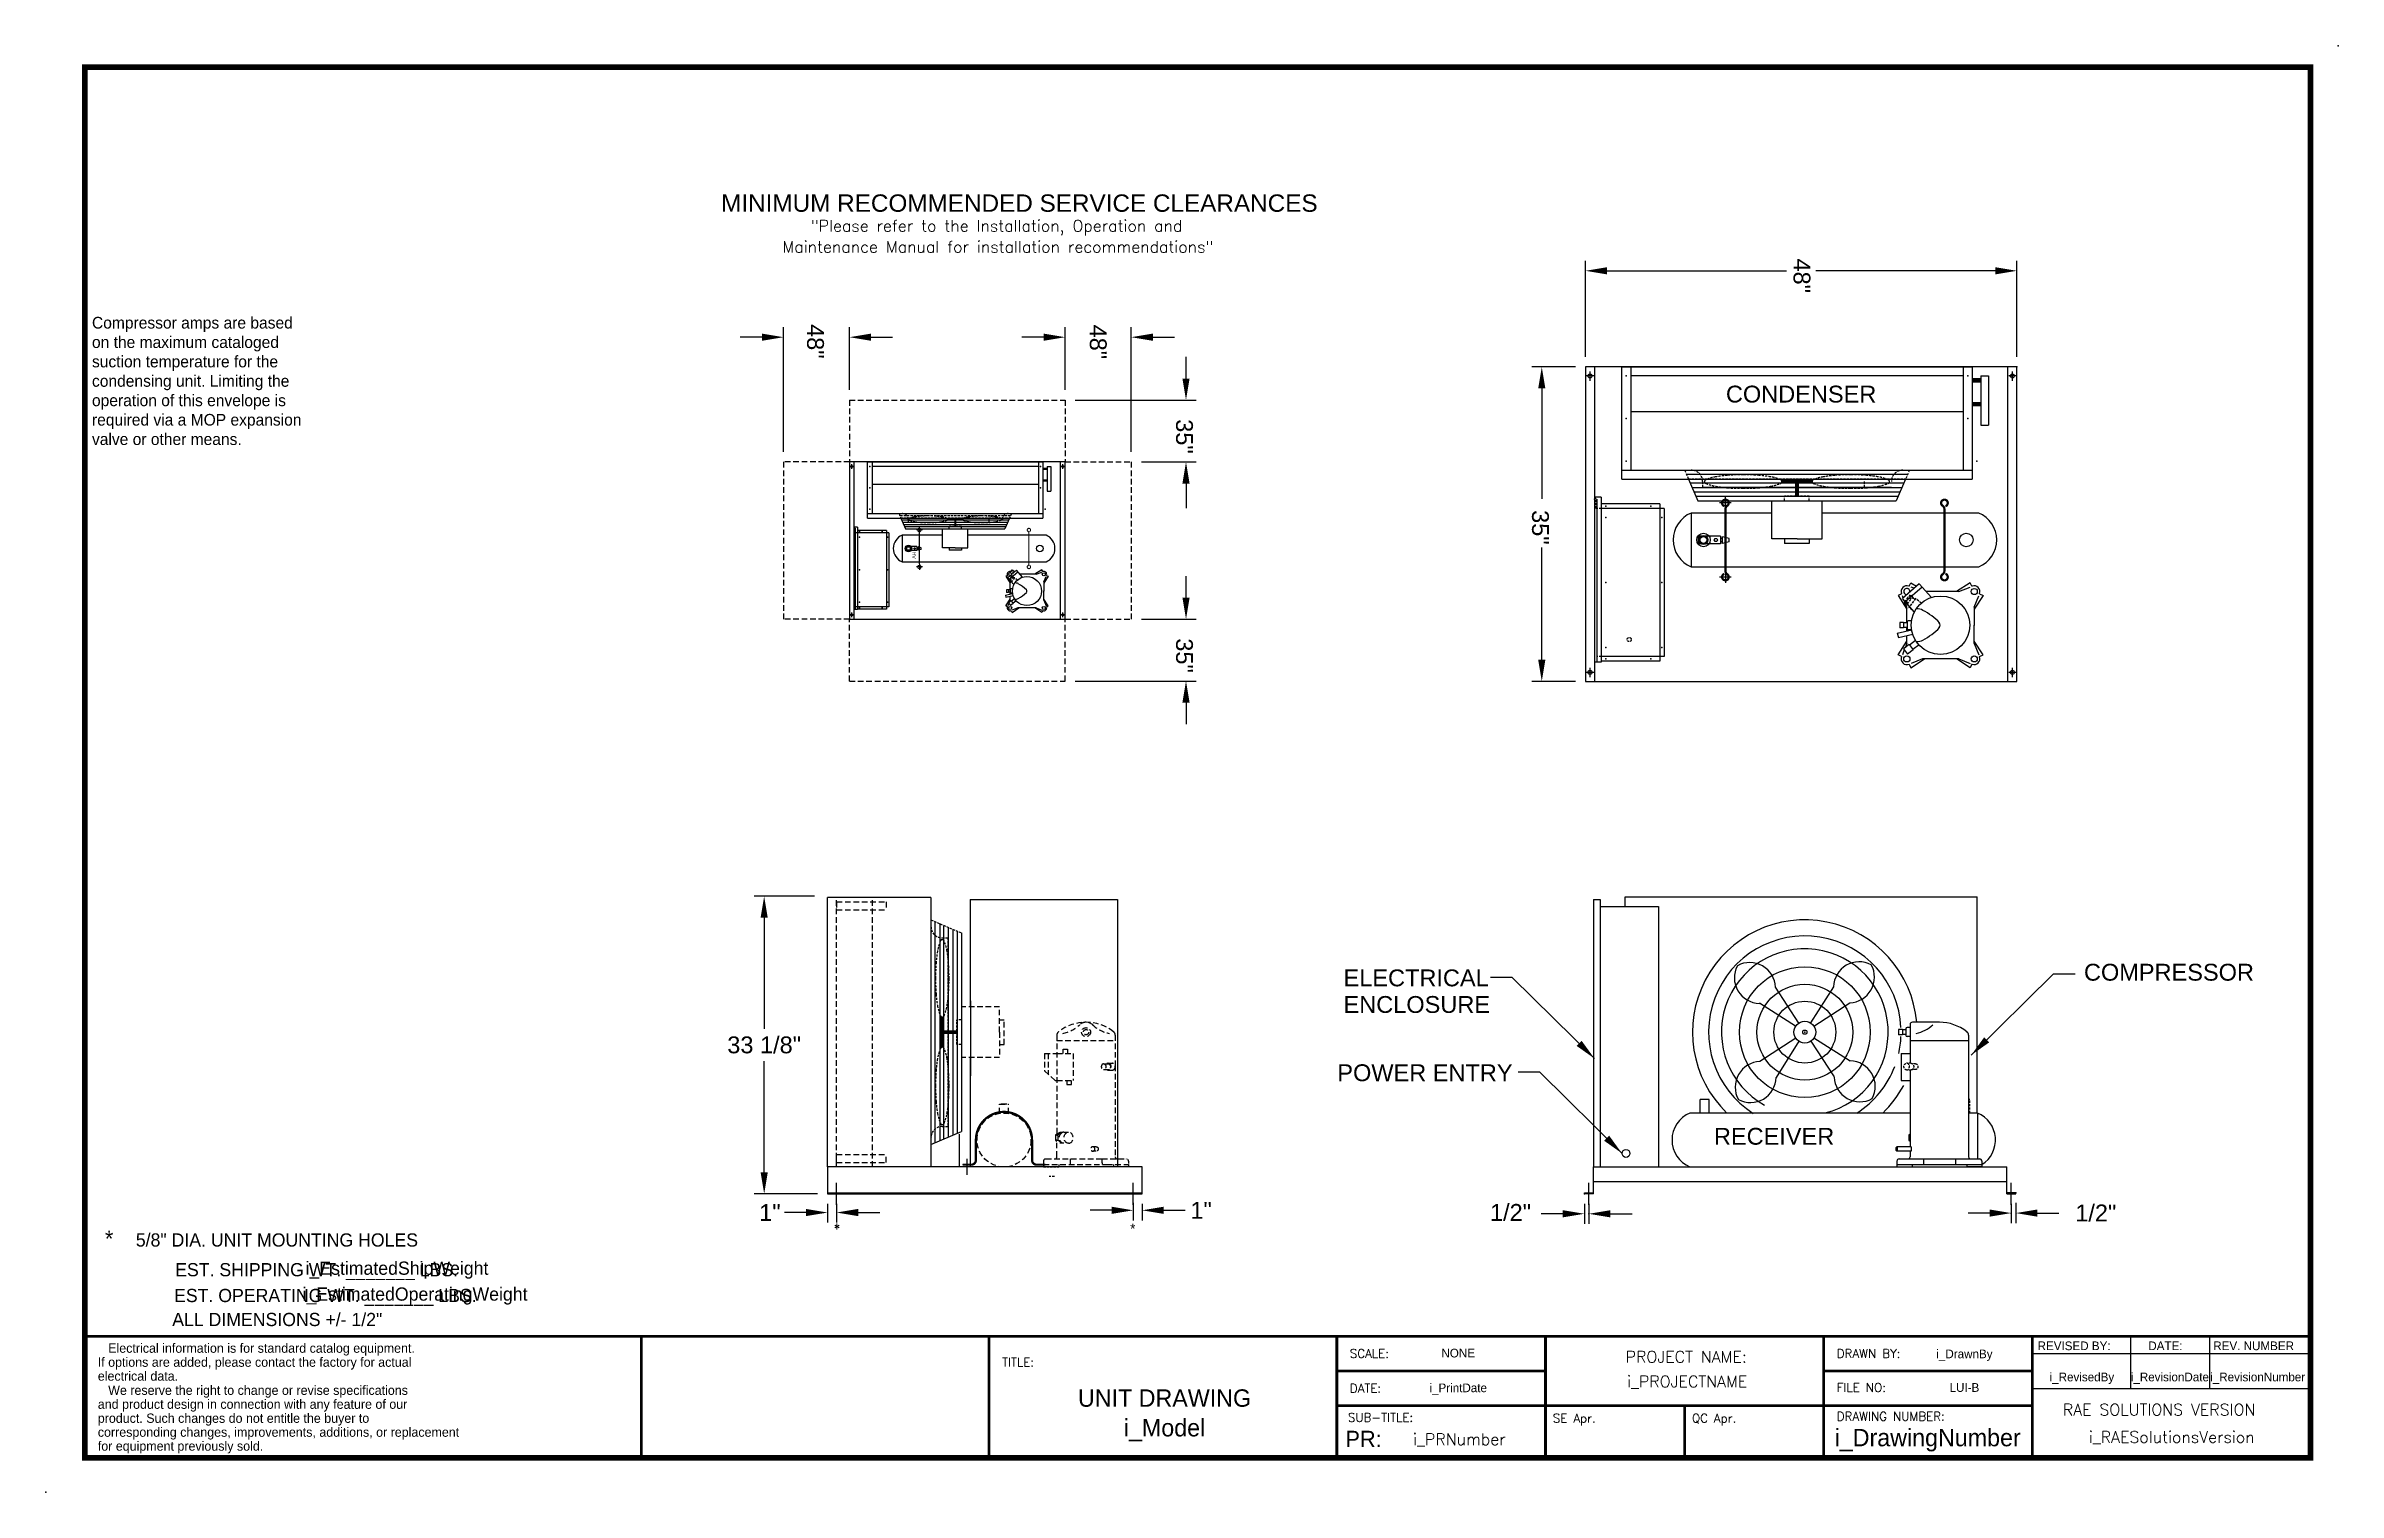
# Model space of a CAD drawing. Extents: x -24 to 231, y -6 to 155.
import ezdxf
from ezdxf.enums import TextEntityAlignment as Align

# ---------------------------------------------------------------- set-up
doc = ezdxf.new("R2010")
doc.units = 0
doc.header["$MEASUREMENT"] = 0
doc.linetypes.add('HIDDEN', pattern=[0.375, 0.25, -0.125])
doc.layers.get('0').update_dxf_attribs({"linetype": 'CONTINUOUS'})
doc.styles.add('dimentions', font='ARIAL.TTF')
doc.styles.add('SIMPLEX', font='SIMPLEX')
doc.dimstyles.get("Standard").update_dxf_attribs({"dimtxt": 0.18, "dimasz": 0.18, "dimexe": 0.18, "dimexo": 0.0625, "dimgap": 0.09, "dimtad": 0, "dimtih": 1, "dimtoh": 1, "dimdec": 4, "dimzin": 0, "dimdsep": 46, "dimtxsty": 'STANDARD', "dimcen": 0.09, "dimadec": 0, "dimazin": 0, "dimtfac": 1, "dimtdec": 4, "dimtofl": 0, "dimtmove": 0, "dimatfit": 3, "dimfxl": 1, "dimtolj": 1, "dimtzin": 0, "dimarcsym": 0})

msp = doc.modelspace()

# ---------------------------------------------------------------- texts
at = {"color": 0, "lineweight": 30}
for s, height, style, p in [('MINIMUM RECOMMENDED SERVICE CLEARANCES', 1.935, 'dimentions', (51.21, 136.31)), ('CONDENSER', 1.875, 'dimentions', (163.02, 115.08)), ('TITLE:', 0.968, 'SIMPLEX', (82.47, 7.76)), ('SCALE:', 0.968, 'SIMPLEX', (121.17, 8.73)), ('DRAWN BY:', 0.968, 'SIMPLEX', (175.35, 8.73)), ('DATE:', 0.968, 'SIMPLEX', (121.17, 4.86)), ('FILE NO:', 0.968, 'SIMPLEX', (175.35, 4.95)), ('SUB-TITLE:', 0.968, 'SIMPLEX', (120.96, 1.62)), ('DRAWING NUMBER:', 0.9675, 'SIMPLEX', (175.35, 1.74)), ('RAE SOLUTIONS VERSION', 1.2848, 'SIMPLEX', (200.51, 2.33)), ('SE Apr.', 0.968, 'SIMPLEX', (143.76, 1.53)), ('QC Apr.', 0.968, 'SIMPLEX', (159.24, 1.53))]:
    msp.add_text(s, height=height, dxfattribs=dict(at, style=style)).set_placement(p)
for s, height, style, p in [('"Please refer to the Installation, Operation and', 1.2848, 'SIMPLEX', (81.86, 134.1)), ('Maintenance Manual for installation recommendations"', 1.2848, 'SIMPLEX', (82.01, 131.77)), ('RECEIVER', 1.875, 'dimentions', (168.38, 32.46)), ('*', 1.13, 'SIMPLEX', (64.1, 22.55)), ('PROJECT NAME:', 1.2848, 'SIMPLEX', (158.61, 8.21)), ('i_PROJECTNAME', 1.2848, 'SIMPLEX', (158.71, 5.46)), ('i_PRNumber', 1.285, 'SIMPLEX', (133.36, -0.97)), ('i_RAESolutionsVersion', 1.2848, 'SIMPLEX', (212.63, -0.73))]:
    msp.add_text(s, height=height, dxfattribs=dict(at, style=style)).set_placement(p, align=Align.CENTER)
msp.add_text('HV', height=0.4, rotation=270, dxfattribs=at).set_placement((72.48, 98.46))
at = {"color": 0, "lineweight": 30, "style": 'dimentions'}
for s, p in [('ELECTRICAL', (120.47, 51.03)), ('COMPRESSOR', (202.86, 51.66)), ('ENCLOSURE', (120.47, 48.07)), ('POWER ENTRY', (119.78, 40.47))]:
    msp.add_text(s, height=1.875, dxfattribs=at).set_placement(p, align=Align.MIDDLE_LEFT)
at = {"color": 0, "lineweight": 30}
for s, height, p in [('*', 1.12, (97.02, 22.55)), ('*', 1.81, (-16.89, 21.09)), ('EST. SHIPPING WT. _______ LBS.', 1.4706, (6.2, 17.81)), ('i_EstimatedShipWeight', 1.4723, (15.14, 17.98)), ('EST. OPERATING WT. _______ LBS.', 1.4706, (7.17, 14.94)), ('i_EstimatedOperatingWeight', 1.4706, (17.15, 15.1)), ('ALL DIMENSIONS +/- 1/2"', 1.4706, (1.82, 12.27)), ('NONE', 0.968, (133.23, 8.78)), ('i_DrawnBy', 0.968, (189.56, 8.69)), ('UNIT DRAWING', 1.935, (100.55, 3.29)), ('i_PrintDate', 0.9675, (133.23, 4.91)), ('LUI-B', 0.968, (189.56, 4.95)), ('i_RevisedBy', 0.9675, (202.63, 6.12)), ('i_RevisionDate', 0.9675, (212.42, 6.12)), ('i_RevisionNumber', 0.9675, (222.19, 6.12)), ('i_Model', 1.935, (100.55, -0.01)), ('i_DrawingNumber', 1.935, (185.47, -1.11))]:
    msp.add_text(s, height=height, dxfattribs=at).set_placement(p, align=Align.CENTER)
for s, height, p in [('5/8" DIA. UNIT MOUNTING HOLES', 1.4706, (-13.92, 21.12)), ('REVISED BY:', 0.9675, (197.7, 9.59)), ('DATE:', 0.968, (210.02, 9.59)), ('REV. NUMBER', 0.9675, (217.25, 9.59))]:
    msp.add_text(s, height=height, dxfattribs=at).set_placement(p)
at = {"color": 0, "lineweight": 25}
for s, p in [('   Electrical information is for standard catalog equipment.', (-18.15, 9.3)), ('If options are added, please contact the factory for actual', (-18.15, 7.74)), ('electrical data.', (-18.15, 6.19)), ('   We reserve the right to change or revise specifications', (-18.15, 4.61)), ('and product design in connection with any feature of our', (-18.15, 3.06)), ('product. Such changes do not entitle the buyer to', (-18.15, 1.5)), ('corresponding changes, improvements, additions, or replacement ', (-18.15, -0.05)), ('for equipment previously sold.', (-18.15, -1.6))]:
    msp.add_text(s, height=1.0364, dxfattribs=at).set_placement(p)
at = {"color": 0, "lineweight": 30}
msp.add_text('PR:', height=1.814, dxfattribs=at).set_placement((124.72, -1.2), align=Align.RIGHT)
at = {"color": 0, "lineweight": 30, "char_height": 1.875, "attachment_point": 1, "rotation": 270, "style": 'dimentions'}
for s, insert in [('48"', (172.42, 131.11)), ('48"', (62.65, 123.81)), ('48"', (94.11, 123.75)), ('35"', (103.71, 113.22)), ('35"', (143.32, 103.1)), ('35"', (103.71, 88.83))]:
    msp.add_mtext(s, dxfattribs=dict(at, insert=insert))
at = {"color": 0, "insert": (-19.28, 124.61), "char_height": 1.296, "attachment_point": 1}
msp.add_mtext_dynamic_manual_height_columns(' Compressor amps are based \\P on the maximum cataloged \\P suction temperature for the \\P condensing unit. Limiting the \\P operation of this envelope is \\P required via a MOP expansion \\P valve or other means.', width=36.3288, gutter_width=144.43, heights=[29.63], dxfattribs=at)
at = {"color": 0, "lineweight": 30, "char_height": 1.875, "attachment_point": 5, "style": 'dimentions'}
for s, insert in [('33 1/8"', (56, 43.56)), ('1"', (56.64, 24.91)), ('1"', (104.62, 25.16)), ('1/2"', (139.05, 24.91)), ('1/2"', (204.18, 24.85))]:
    msp.add_mtext(s, dxfattribs=dict(at, insert=insert))

# ---------------------------------------------------------------- linework, layer by layer
at = {"color": 0, "lineweight": 30}
for p, q in [((147.4, 120.17), (147.4, 130.86)), ((195.4, 120.17), (195.4, 130.86)), ((149.8, 129.74), (169.76, 129.74)), ((193, 129.74), (173.04, 129.74)), ((58.14, 109.59), (58.14, 123.48)), ((65.49, 116.48), (65.49, 123.48)), ((65.49, 116.48), (65.49, 123.48)), ((89.49, 116.48), (89.49, 123.48)), ((89.49, 116.48), (89.49, 123.48)), ((96.85, 109.59), (96.85, 123.48)), ((55.74, 122.35), (53.34, 122.35)), ((67.89, 122.35), (70.29, 122.35)), ((87.09, 122.35), (84.69, 122.35)), ((99.25, 122.35), (101.65, 122.35)), ((102.94, 117.75), (102.94, 120.15)), ((146.27, 119.04), (141.41, 119.04)), ((147.4, 119.04), (147.4, 84.04)), ((195.4, 119.04), (147.4, 119.04)), ((148.4, 118.04), (147.49, 118.04)), ((147.9, 117.51), (147.9, 118.53)), ((148.4, 119.04), (148.4, 84.04)), ((151.43, 106.54), (151.43, 119.04)), ((151.43, 119.04), (190.43, 119.04)), ((152.43, 119.04), (152.43, 107.54)), ((189.43, 118.04), (152.43, 118.04)), ((189.43, 119.04), (189.43, 107.54)), ((190.43, 119.04), (190.43, 106.54)), ((191.37, 118.04), (191.37, 112.54)), ((191.37, 118.04), (192.24, 118.04)), ((192.24, 118.04), (192.24, 112.54)), ((194.4, 84.04), (194.4, 119.04)), ((195.4, 118.04), (194.49, 118.04)), ((194.9, 117.51), (194.9, 118.53)), ((195.4, 84.04), (195.4, 119.04)), ((90.62, 115.35), (104.07, 115.35)), ((142.53, 116.64), (142.53, 104.35)), ((189.43, 114.04), (152.43, 114.04)), ((191.37, 112.54), (192.24, 112.54)), ((89.49, 108.46), (65.49, 108.46)), ((65.49, 108.46), (65.49, 90.96)), ((65.99, 107.96), (65.54, 107.96)), ((65.74, 107.7), (65.74, 108.21)), ((65.99, 108.46), (65.99, 90.96)), ((67.51, 108.46), (87.01, 108.46)), ((67.51, 102.21), (67.51, 108.46)), ((68.01, 108.46), (68.01, 102.71)), ((86.51, 107.96), (68.01, 107.96)), ((86.51, 108.46), (86.51, 102.71)), ((87.01, 108.46), (87.01, 102.21)), ((87.48, 107.96), (87.48, 105.21)), ((87.48, 107.96), (87.91, 107.96)), ((87.91, 107.96), (87.91, 105.21)), ((88.99, 90.96), (88.99, 108.46)), ((89.49, 107.96), (89.04, 107.96)), ((89.24, 107.7), (89.24, 108.21)), ((89.49, 90.96), (89.49, 108.46)), ((97.98, 108.46), (104.07, 108.46)), ((97.98, 108.46), (104.07, 108.46)), ((151.43, 107.54), (190.43, 107.54)), ((86.51, 105.96), (68.01, 105.96)), ((87.48, 105.21), (87.91, 105.21)), ((102.94, 106.06), (102.94, 103.66)), ((102.94, 106.06), (102.94, 103.31)), ((151.43, 106.54), (190.43, 106.54)), ((183.22, 107.06), (158.64, 107.06)), ((158.86, 106.54), (159.88, 104.15)), ((182.81, 106.09), (159.05, 106.09)), ((182.6, 105.6), (159.26, 105.6)), ((159.47, 105.12), (182.39, 105.12)), ((159.67, 104.64), (182.19, 104.64)), ((160.43, 105.65), (181.43, 105.65)), ((183, 106.54), (181.98, 104.15)), ((67.51, 102.71), (87.01, 102.71)), ((67.51, 102.21), (87.01, 102.21)), ((71.22, 102.21), (71.73, 101.02)), ((83.29, 102.21), (82.78, 101.02)), ((148.4, 104.54), (148.4, 86.16)), ((149.15, 104.54), (148.4, 104.54)), ((148.65, 104.29), (148.65, 86.29)), ((149.15, 104.54), (149.15, 86.16)), ((155.65, 103.79), (149.15, 103.79)), ((156.15, 103.29), (149.15, 103.29)), ((155.65, 103.79), (155.65, 86.29)), ((156.15, 103.29), (156.15, 86.79)), ((168.12, 102.78), (159.15, 102.78)), ((159.15, 102.78), (159.15, 96.78)), ((159.88, 104.15), (181.98, 104.15)), ((163.61, 103.9), (162.31, 103.9)), ((162.96, 103.25), (162.96, 104.55)), ((168.12, 99.9), (168.12, 104.15)), ((173.74, 99.9), (173.74, 104.15)), ((191.15, 102.78), (173.74, 102.78)), ((65.99, 101.21), (65.99, 92.02)), ((66.37, 101.21), (65.99, 101.21)), ((66.12, 101.09), (66.12, 92.09)), ((66.37, 101.21), (66.37, 92.02)), ((69.62, 100.84), (66.37, 100.84)), ((69.87, 100.59), (66.37, 100.59)), ((69.62, 100.84), (69.62, 92.09)), ((69.87, 100.59), (69.87, 92.34)), ((83.2, 101.99), (71.32, 101.99)), ((75.85, 100.33), (71.37, 100.33)), ((71.37, 100.33), (71.37, 97.33)), ((83.09, 101.74), (71.42, 101.74)), ((71.53, 101.5), (82.99, 101.5)), ((71.63, 101.26), (82.89, 101.26)), ((71.73, 101.02), (82.78, 101.02)), ((73.6, 100.89), (72.95, 100.89)), ((73.27, 100.57), (73.27, 101.22)), ((75.85, 98.89), (75.85, 101.02)), ((78.66, 98.89), (78.66, 101.02)), ((87.37, 100.33), (78.66, 100.33)), ((162.4, 100.22), (159.92, 100.22)), ((159.92, 100.22), (159.92, 99.33)), ((162.4, 100.22), (162.4, 99.33)), ((162.65, 99.95), (162.4, 99.95)), ((162.65, 99.57), (162.4, 99.57)), ((163.37, 99.95), (162.65, 100.13)), ((162.65, 99.39), (162.65, 100.13)), ((163.37, 99.57), (162.65, 99.39)), ((163.37, 99.57), (163.37, 99.95)), ((170.93, 99.9), (168.12, 99.9)), ((169.55, 99.9), (169.55, 99.4)), ((170.93, 99.9), (173.74, 99.9)), ((172.3, 99.9), (172.3, 99.4)), ((71.37, 97.33), (87.37, 97.33)), ((72.99, 99.05), (71.75, 99.05)), ((71.75, 99.05), (71.75, 98.61)), ((72.99, 98.61), (71.75, 98.61)), ((72.99, 99.05), (72.99, 98.61)), ((73.12, 98.92), (72.99, 98.92)), ((73.12, 98.73), (72.99, 98.73)), ((73.12, 98.64), (73.12, 99.01)), ((73.48, 98.92), (73.12, 99.01)), ((73.48, 98.73), (73.12, 98.64)), ((73.27, 97.09), (73.27, 96.44)), ((73.48, 98.73), (73.48, 98.92)), ((77.26, 98.89), (75.85, 98.89)), ((76.57, 98.89), (76.57, 98.64)), ((77.95, 98.64), (76.57, 98.64)), ((77.26, 98.89), (78.66, 98.89)), ((77.95, 98.89), (77.95, 98.64)), ((142.53, 86.44), (142.53, 98.95)), ((162.4, 99.33), (159.92, 99.33)), ((172.3, 99.4), (169.55, 99.4)), ((73.6, 96.77), (72.95, 96.77)), ((83.08, 95.83), (82.88, 95.74)), ((82.88, 95.74), (83.36, 94.98)), ((83.08, 95.83), (83.07, 95.85)), ((84.06, 96.4), (83.12, 95.58)), ((83.16, 95.61), (83.12, 95.73)), ((83.79, 94.81), (83.12, 95.58)), ((83.33, 95.2), (83.19, 95.32)), ((83.36, 95.1), (83.22, 95.46)), ((84.23, 96.21), (83.28, 95.39)), ((83.36, 94.21), (83.36, 95.1)), ((83.5, 96.25), (83.48, 96.26)), ((83.5, 96.25), (83.59, 96.45)), ((83.59, 96.45), (83.9, 96.26)), ((83.78, 96.15), (83.6, 96.21)), ((84.73, 95.63), (84.06, 96.4)), ((86.25, 95.97), (84.44, 95.97)), ((86.9, 96.45), (86.13, 95.97)), ((86.25, 95.97), (86.88, 96.21)), ((86.99, 96.25), (86.9, 96.45)), ((86.99, 96.25), (87, 96.26)), ((87.61, 95.74), (87.12, 94.98)), ((87.12, 95.1), (87.37, 95.73)), ((87.12, 95.1), (87.12, 94.08)), ((87.41, 95.83), (87.42, 95.85)), ((87.41, 95.83), (87.61, 95.74)), ((102.94, 93.36), (102.94, 95.76)), ((102.94, 93.36), (102.94, 95.73)), ((159.15, 96.78), (191.15, 96.78)), ((163.61, 95.65), (162.31, 95.65)), ((162.96, 96.3), (162.96, 95)), ((184.54, 94.91), (182.65, 93.27)), ((184.87, 94.53), (182.98, 92.89)), ((183.41, 94.62), (183.38, 94.64)), ((183.41, 94.62), (183.59, 95.02)), ((183.59, 95.02), (184.22, 94.63)), ((183.97, 94.41), (183.62, 94.54)), ((185.88, 93.37), (184.54, 94.91)), ((190.21, 95.02), (188.68, 94.05)), ((188.92, 94.05), (190.18, 94.54)), ((190.39, 94.62), (190.21, 95.02)), ((190.39, 94.62), (190.42, 94.64)), ((66.37, 92.02), (65.99, 92.02)), ((69.87, 92.34), (66.37, 92.34)), ((69.62, 92.09), (66.37, 92.09)), ((82.84, 93.65), (83.64, 93.83)), ((82.84, 93.65), (82.9, 93.4)), ((82.88, 92.43), (83.36, 93.2)), ((83.08, 92.34), (82.88, 92.43)), ((82.9, 93.4), (83.69, 93.59)), ((83.19, 94.23), (82.98, 94.23)), ((82.98, 94.23), (82.98, 93.94)), ((83.19, 93.94), (82.98, 93.94)), ((83.22, 92.72), (83.12, 92.45)), ((83.5, 93.01), (83.18, 92.77)), ((83.18, 92.77), (83.41, 92.47)), ((83.19, 94.23), (83.19, 93.94)), ((83.38, 94.21), (83.19, 94.21)), ((83.38, 93.96), (83.19, 93.96)), ((83.36, 93.08), (83.27, 92.83)), ((83.36, 93.77), (83.36, 93.96)), ((83.36, 93.08), (83.36, 93.51)), ((83.38, 94.27), (83.38, 93.9)), ((83.72, 92.71), (83.41, 92.47)), ((83.64, 94.34), (83.44, 94.34)), ((83.64, 93.84), (83.44, 93.84)), ((83.5, 93.01), (83.72, 92.71)), ((83.5, 91.92), (83.59, 91.72)), ((83.86, 93.24), (83.52, 92.98)), ((83.59, 91.72), (84.35, 92.21)), ((84.23, 92.21), (83.6, 91.96)), ((84.05, 92.99), (83.71, 92.73)), ((86.25, 92.21), (84.23, 92.21)), ((86.9, 91.72), (86.13, 92.21)), ((86.25, 92.21), (86.88, 91.96)), ((86.99, 91.92), (86.9, 91.72)), ((86.99, 91.92), (87, 91.91)), ((87.12, 93.08), (87.12, 94.1)), ((87.61, 92.43), (87.12, 93.2)), ((87.12, 93.08), (87.37, 92.45)), ((87.41, 92.34), (87.61, 92.43)), ((87.41, 92.34), (87.42, 92.33)), ((182.57, 93.78), (182.17, 93.6)), ((182.17, 93.6), (183.14, 92.07)), ((182.57, 93.78), (182.55, 93.81)), ((182.74, 93.34), (182.65, 93.57)), ((183.99, 91.73), (182.65, 93.27)), ((183.08, 92.53), (182.79, 92.76)), ((183.14, 92.31), (182.85, 93.04)), ((183.14, 90.54), (183.14, 92.31)), ((188.92, 94.05), (185.29, 94.05)), ((190.66, 92.31), (190.65, 90.27)), ((191.63, 93.6), (190.66, 92.07)), ((190.66, 92.31), (191.15, 93.57)), ((191.23, 93.78), (191.25, 93.81)), ((191.23, 93.78), (191.63, 93.6)), ((65.49, 90.96), (89.49, 90.96)), ((65.99, 91.46), (65.54, 91.46)), ((65.74, 91.2), (65.74, 91.71)), ((89.49, 91.46), (89.04, 91.46)), ((89.49, 91.46), (89.04, 91.46)), ((89.24, 91.2), (89.24, 91.71)), ((97.98, 90.96), (104.07, 90.96)), ((97.98, 90.96), (104.07, 90.96)), ((182.09, 89.41), (183.69, 89.79)), ((182.09, 89.41), (182.21, 88.92)), ((182.21, 88.92), (183.8, 89.3)), ((182.37, 90.58), (182.37, 90)), ((182.79, 90.58), (182.37, 90.58)), ((182.79, 90), (182.37, 90)), ((182.79, 90.58), (182.79, 90)), ((183.18, 90.54), (182.79, 90.54)), ((183.18, 90.04), (182.79, 90.04)), ((183.14, 89.66), (183.14, 90.04)), ((183.18, 90.66), (183.18, 89.91)), ((183.69, 90.79), (183.3, 90.79)), ((183.69, 89.79), (183.3, 89.79)), ((190.66, 88.27), (190.65, 90.31)), ((156.15, 86.79), (149.15, 86.79)), ((182.17, 86.98), (183.14, 88.51)), ((182.57, 86.8), (182.17, 86.98)), ((182.86, 87.55), (182.65, 87.01)), ((183.41, 88.13), (182.78, 87.65)), ((182.78, 87.65), (183.23, 87.05)), ((183.14, 88.27), (182.95, 87.78)), ((183.14, 88.27), (183.14, 89.14)), ((183.86, 87.53), (183.23, 87.05)), ((183.41, 88.13), (183.86, 87.53)), ((184.13, 88.6), (183.45, 88.08)), ((184.51, 88.09), (183.83, 87.58)), ((191.63, 86.98), (190.66, 88.51)), ((190.66, 88.27), (191.15, 87.01)), ((191.23, 86.8), (191.63, 86.98)), ((191.23, 86.8), (191.25, 86.77)), ((148.4, 85.04), (147.49, 85.04)), ((147.9, 84.51), (147.9, 85.53)), ((149.15, 86.16), (148.4, 86.16)), ((155.65, 86.29), (149.15, 86.29)), ((183.41, 85.96), (183.59, 85.56)), ((183.59, 85.56), (185.12, 86.53)), ((184.88, 86.53), (183.62, 86.04)), ((188.92, 86.53), (184.88, 86.53)), ((190.21, 85.56), (188.68, 86.53)), ((188.92, 86.53), (190.18, 86.04)), ((190.39, 85.96), (190.21, 85.56)), ((190.39, 85.96), (190.42, 85.94)), ((195.4, 85.04), (194.49, 85.04)), ((195.4, 85.04), (194.49, 85.04)), ((194.9, 84.51), (194.9, 85.53)), ((90.62, 84.07), (104.07, 84.07)), ((102.94, 81.67), (102.94, 79.27)), ((146.27, 84.04), (141.41, 84.04)), ((147.4, 84.04), (195.4, 84.04)), ((61.6, 60.12), (54.88, 60.12)), ((74.56, 59.99), (63.06, 59.99)), ((63.06, 29.99), (63.06, 59.99)), ((74.56, 59.99), (74.56, 29.99)), ((78.94, 59.74), (78.94, 47.81)), ((78.94, 59.74), (95.31, 59.74)), ((95.31, 59.74), (95.31, 29.99)), ((148.27, 59.74), (148.27, 29.99)), ((148.27, 59.74), (149.02, 59.74)), ((149.02, 59.74), (149.02, 29.99)), ((149.02, 58.99), (155.52, 58.99)), ((151.82, 60.04), (190.98, 60.04)), ((151.82, 58.97), (151.82, 60.04)), ((155.52, 58.99), (155.52, 29.99)), ((190.98, 35.99), (190.98, 60.04)), ((56, 57.72), (56, 45.36)), ((75.04, 32.7), (75.04, 57.29)), ((75.53, 57.08), (75.53, 32.91)), ((76.01, 33.12), (76.01, 56.87)), ((76.5, 33.32), (76.5, 56.66)), ((76.98, 56.46), (76.98, 33.53)), ((77.46, 56.25), (77.46, 33.74)), ((77.95, 56.04), (77.95, 33.94)), ((148.27, 56.1), (148.27, 53.1)), ((171.14, 46), (168.52, 49.99)), ((172.45, 46.01), (175.01, 50.04)), ((78.96, 48.46), (78.96, 40.13)), ((170.78, 45.64), (166.76, 48.2)), ((172.81, 45.66), (176.8, 48.27)), ((186.77, 46.09), (183.77, 46.09)), ((95.32, 45.43), (95.32, 38.3)), ((170.79, 44.33), (166.8, 41.71)), ((171.15, 43.97), (168.6, 39.95)), ((172.46, 43.98), (175.08, 40)), ((172.82, 44.34), (176.85, 41.79)), ((182.24, 45.29), (182.24, 44.7)), ((182.66, 45.29), (182.24, 45.29)), ((182.66, 44.7), (182.24, 44.7)), ((182.66, 45.29), (182.66, 44.7)), ((183.05, 45.24), (182.66, 45.24)), ((183.05, 44.74), (182.66, 44.74)), ((183.05, 45.37), (183.05, 44.62)), ((183.52, 45.49), (183.18, 45.49)), ((183.52, 44.49), (183.18, 44.49)), ((183.52, 45.84), (183.52, 41.52)), ((183.52, 44.06), (190.02, 44.06)), ((190.02, 44.65), (190.02, 31.12)), ((56, 29.39), (56, 41.75)), ((78.94, 42.18), (78.94, 29.99)), ((182.53, 42.62), (182.53, 39.62)), ((182.53, 42.62), (183.52, 42.62)), ((182.53, 39.62), (183.52, 39.62)), ((183.52, 40.77), (183.52, 32.24)), ((174.77, 35.99), (159.02, 35.99)), ((160.15, 35.99), (160.15, 37.49)), ((161.15, 37.49), (160.15, 37.49)), ((161.15, 35.99), (161.15, 37.49)), ((183.52, 35.99), (174.77, 35.99)), ((190.15, 37.49), (190.02, 37.49)), ((191.02, 35.99), (190.15, 35.99)), ((191.02, 35.99), (191.02, 30.87)), ((74.56, 32.49), (77.95, 33.94)), ((77.69, 33.62), (77.69, 29.99)), ((183.38, 33.53), (183.38, 32.96)), ((78.56, 30.89), (78.56, 29.11)), ((183.62, 32.24), (182.02, 32.24)), ((183.62, 31.75), (182.02, 31.75)), ((182.04, 30.62), (182.04, 30.24)), ((183.52, 31.75), (183.52, 31.12)), ((184.99, 30.87), (184.99, 30.24)), ((188.55, 30.87), (188.55, 30.24)), ((191.51, 30.62), (191.51, 30.24)), ((63.06, 29.99), (63.06, 26.99)), ((64.06, 25.76), (64.06, 28.22)), ((64.06, 25.76), (64.06, 28.22)), ((97.06, 25.76), (97.06, 28.22)), ((97.06, 25.76), (97.06, 28.22)), ((98.06, 26.99), (98.06, 29.99)), ((147.77, 25.76), (147.77, 28.22)), ((148.27, 29.99), (194.27, 29.99)), ((148.27, 26.99), (148.27, 29.99)), ((148.27, 28.37), (194.27, 28.37)), ((159.02, 29.99), (194.27, 29.99)), ((182.04, 30.24), (191.51, 30.24)), ((182.04, 30.24), (182.04, 29.99)), ((182.04, 29.99), (183.73, 29.99)), ((183.73, 30.24), (183.73, 29.99)), ((189.81, 30.24), (189.81, 29.99)), ((191.51, 29.99), (189.81, 29.99)), ((191.51, 30.24), (191.51, 29.99)), ((194.27, 26.99), (194.27, 29.99)), ((194.77, 25.76), (194.77, 28.22)), ((61.93, 26.99), (54.88, 26.99)), ((63.06, 27.12), (98.06, 27.12)), ((63.06, 26.99), (98.06, 26.99)), ((63.06, 25.87), (63.06, 23.79)), ((64.06, 25.87), (64.06, 23.79)), ((97.06, 25.99), (97.06, 24.03)), ((98.06, 25.87), (98.06, 24.03)), ((147.27, 26.99), (147.27, 27.12)), ((147.27, 27.12), (148.27, 27.12)), ((148.27, 26.99), (147.27, 26.99)), ((147.27, 25.87), (147.27, 23.64)), ((147.77, 25.87), (147.77, 23.64)), ((195.27, 27.12), (194.27, 27.12)), ((194.27, 26.99), (195.27, 26.99)), ((194.77, 25.87), (194.77, 23.73)), ((195.27, 26.99), (195.27, 27.12)), ((195.27, 25.99), (195.27, 23.73)), ((60.66, 24.91), (58.26, 24.91)), ((66.46, 24.91), (68.86, 24.91)), ((94.66, 25.16), (92.26, 25.16)), ((100.46, 25.16), (102.86, 25.16)), ((144.87, 24.77), (142.47, 24.77)), ((150.17, 24.77), (152.57, 24.77)), ((192.37, 24.85), (189.97, 24.85)), ((197.67, 24.85), (200.07, 24.85)), ((42.32, -2.4), (42.32, 11.14)), ((81.02, -2.4), (81.02, 11.14)), ((119.72, 11.14), (197.12, 11.14)), ((119.72, -2.4), (119.72, 11.14)), ((142.94, 11.14), (142.94, -2.4)), ((173.9, 11.14), (173.9, 3.41)), ((197.12, 11.14), (197.12, -2.4)), ((197.12, 11.14), (228.08, 11.14)), ((197.12, 11.14), (197.12, 9.21)), ((208.04, 11.14), (208.04, 5.34)), ((216.84, 11.14), (216.84, 5.34)), ((197.12, 9.21), (228.08, 9.21)), ((142.94, 7.28), (119.72, 7.28)), ((173.9, 7.28), (197.12, 7.28)), ((173.9, 3.41), (173.9, 7.28)), ((197.12, 5.34), (228.08, 5.34)), ((197.12, 3.41), (119.72, 3.41)), ((158.42, 3.41), (158.42, -2.4)), ((173.9, 3.41), (173.9, -2.4))]:
    msp.add_line(p, q, dxfattribs=at)
at = {"color": 0, "linetype": 'HIDDEN', "lineweight": 30, "ltscale": 2.5}
for p, q in [((65.49, 115.35), (89.49, 115.35)), ((65.49, 115.35), (65.49, 108.46)), ((89.49, 115.35), (89.49, 108.46)), ((65.49, 108.46), (58.14, 108.46)), ((58.14, 108.46), (58.14, 90.96)), ((89.49, 108.46), (96.85, 108.46)), ((96.85, 108.46), (96.85, 90.96)), ((65.49, 90.96), (58.14, 90.96)), ((65.49, 84.07), (65.49, 90.96)), ((89.49, 90.96), (96.85, 90.96)), ((89.49, 84.07), (89.49, 90.96)), ((65.49, 84.07), (89.49, 84.07)), ((64.06, 29.99), (64.06, 59.99)), ((64.06, 59.49), (69.56, 59.49)), ((64.06, 59.49), (64.06, 58.62)), ((68.06, 29.99), (68.06, 59.99)), ((69.56, 59.49), (69.56, 58.62)), ((64.06, 58.62), (69.56, 58.62)), ((82.2, 47.81), (77.95, 47.81)), ((82.2, 44.99), (82.2, 47.81)), ((82.2, 46.37), (82.7, 46.37)), ((82.7, 43.62), (82.7, 46.37)), ((82.2, 44.99), (82.2, 42.18)), ((82.2, 43.62), (82.7, 43.62)), ((88.57, 44.65), (88.57, 33.62)), ((88.57, 44.06), (95.07, 44.06)), ((95.07, 44.65), (95.07, 41.29)), ((82.2, 42.18), (77.95, 42.18)), ((87.2, 42.62), (87.2, 40.67)), ((87.2, 42.62), (88.57, 42.62)), ((87.59, 42.62), (87.59, 40.32)), ((88.57, 42.62), (90.37, 42.62)), ((89.26, 43.08), (89.76, 43.08)), ((89.26, 42.62), (89.26, 43.08)), ((89.76, 43.08), (89.76, 42.62)), ((90.37, 42.62), (90.37, 39.62)), ((93.77, 41.47), (94.28, 41.47)), ((93.77, 40.83), (94.28, 40.83)), ((94.28, 41.52), (94.76, 41.52)), ((95.07, 41.29), (95.07, 31.12)), ((87.2, 40.67), (88.37, 39.62)), ((88.37, 39.62), (88.57, 39.62)), ((88.57, 39.62), (90.37, 39.62)), ((89.69, 39.62), (89.69, 39.15)), ((89.69, 39.15), (90.2, 39.15)), ((90.2, 39.15), (90.2, 39.62)), ((94.28, 40.77), (94.76, 40.77)), ((82.19, 35.95), (82.19, 36.99)), ((82.19, 36.99), (83.19, 36.99)), ((83.01, 36.99), (82.36, 36.99)), ((83.19, 35.95), (83.19, 36.99)), ((88.57, 33.62), (88.42, 33.53)), ((88.57, 33.53), (88.42, 33.53)), ((88.42, 33.53), (88.42, 32.96)), ((88.42, 33.53), (88.42, 32.96)), ((88.89, 33.83), (88.57, 33.62)), ((88.57, 33.53), (88.66, 33.53)), ((89.12, 33.83), (88.66, 33.53)), ((88.66, 33.53), (88.66, 32.96)), ((89.12, 33.83), (88.89, 33.83)), ((89.12, 33.83), (89.15, 33.81)), ((89.36, 33.87), (89.87, 33.87)), ((64.06, 31.37), (69.56, 31.37)), ((64.06, 30.49), (64.06, 31.37)), ((69.56, 30.49), (69.56, 31.37)), ((87.08, 30.62), (87.08, 30.24)), ((87.33, 30.87), (93.57, 30.87)), ((88.42, 32.96), (88.57, 32.87)), ((88.57, 32.96), (88.42, 32.96)), ((88.57, 32.96), (88.66, 32.96)), ((88.57, 31.12), (88.57, 32.87)), ((89.12, 32.65), (88.66, 32.96)), ((89.12, 32.65), (88.89, 32.65)), ((89.12, 32.65), (89.15, 32.68)), ((90.04, 30.87), (90.04, 30.24)), ((92.94, 32.24), (92.57, 32.24)), ((92.94, 31.75), (92.57, 31.75)), ((93.57, 30.87), (96.3, 30.87)), ((93.6, 30.46), (93.6, 30.87)), ((64.06, 30.49), (69.56, 30.49)), ((87.08, 30.24), (94.13, 30.24)), ((94.13, 30.24), (96.55, 30.24))]:
    msp.add_line(p, q, dxfattribs=at)
at = {"color": 0, "linetype": 'HIDDEN', "lineweight": 30}
for p, q in [((158.43, 107.54), (158.83, 106.61)), ((183.43, 107.54), (183.03, 106.6)), ((158.84, 106.57), (183.01, 106.57)), ((160.43, 106.28), (160.43, 105.65)), ((172.3, 104.65), (169.55, 104.65)), ((169.55, 104.15), (169.55, 104.65)), ((172.3, 104.15), (172.3, 104.65)), ((178.4, 106.28), (178.4, 105.65)), ((71.01, 102.71), (71.21, 102.25)), ((83.4, 102.47), (71.11, 102.47)), ((71.21, 102.23), (83.3, 102.23)), ((72.01, 102.08), (72.01, 101.77)), ((80.99, 102.08), (80.99, 101.77)), ((83.51, 102.71), (83.31, 102.24)), ((148.4, 104.29), (148.4, 103.29)), ((148.4, 103.29), (148.46, 103.29)), ((148.46, 103.29), (148.46, 104.18)), ((148.59, 103.29), (148.59, 104.18)), ((148.65, 103.29), (148.59, 103.29)), ((148.65, 104.29), (148.65, 103.29)), ((149.15, 103.29), (148.65, 103.29)), ((65.99, 101.09), (65.99, 100.59)), ((65.99, 100.59), (66.02, 100.59)), ((66.02, 100.59), (66.02, 101.03)), ((66.09, 100.59), (66.09, 101.03)), ((66.12, 100.59), (66.09, 100.59)), ((66.12, 101.09), (66.12, 100.59)), ((66.37, 100.59), (66.12, 100.59)), ((72.01, 101.77), (82.51, 101.77)), ((77.95, 101.27), (76.57, 101.27)), ((76.57, 101.02), (76.57, 101.27)), ((77.95, 101.02), (77.95, 101.27)), ((83.55, 95.78), (83.19, 95.32)), ((83.44, 95.33), (83.29, 95.45)), ((83.7, 95.67), (83.33, 95.2)), ((83.51, 95.12), (83.36, 95.24)), ((83.6, 95.54), (83.45, 95.65)), ((83.86, 95.57), (83.47, 95.07)), ((83.79, 94.82), (83.47, 95.07)), ((83.7, 95.67), (83.55, 95.78)), ((83.82, 95.52), (83.67, 95.63)), ((84.18, 95.31), (83.86, 95.57)), ((66.37, 92.34), (66.12, 92.34)), ((183.51, 93.68), (182.79, 92.76)), ((183.28, 92.78), (182.99, 93.01)), ((183.81, 93.45), (183.08, 92.53)), ((183.43, 92.36), (183.14, 92.6)), ((183.61, 93.19), (183.31, 93.43)), ((184.13, 93.25), (183.36, 92.27)), ((184, 91.76), (183.36, 92.27)), ((183.81, 93.45), (183.51, 93.68)), ((184.05, 93.15), (183.75, 93.38)), ((184.77, 92.75), (184.13, 93.25)), ((149.15, 86.79), (148.65, 86.79)), ((74.56, 57.49), (77.95, 56.04)), ((75.82, 55.49), (76.45, 55.49)), ((76.45, 55.49), (76.45, 34.49)), ((77.45, 43.62), (77.45, 46.37)), ((77.95, 46.37), (77.45, 46.37)), ((77.95, 43.62), (77.45, 43.62)), ((183.61, 41.52), (183.13, 41.52)), ((184.13, 41.47), (183.77, 41.47)), ((184.13, 40.83), (183.77, 40.83)), ((183.61, 40.77), (183.13, 40.77)), ((190.15, 35.99), (190.02, 35.99)), ((190.15, 35.99), (190.15, 37.49)), ((75.82, 34.49), (76.45, 34.49)), ((183.52, 33.62), (183.38, 33.53)), ((78.56, 30.89), (78.56, 29.11)), ((96.55, 30.62), (96.55, 30.24)), ((183.38, 32.96), (183.52, 32.87)), ((87.08, 30.24), (87.08, 29.99)), ((87.08, 29.99), (88.78, 29.99)), ((88.29, 28.92), (87.73, 28.92)), ((88.78, 30.24), (88.78, 29.99)), ((93.6, 30.46), (93.6, 30.24)), ((94.86, 30.24), (94.86, 29.99)), ((96.55, 29.99), (94.86, 29.99)), ((96.55, 30.24), (96.55, 29.99))]:
    msp.add_line(p, q, dxfattribs=at)
at = {"color": 0, "linetype": 'Continuous', "lineweight": 30, "ltscale": 2.5}
msp.add_line((98.06, 29.99), (63.06, 29.99), dxfattribs=at)
at = {"color": 0, "const_width": 0.619}
msp.add_lwpolyline([(-19.6, -2.4), (228.08, -2.4), (228.08, 152.4), (-19.6, 152.4), (-19.6, -2.4)], dxfattribs=at)
at = {"color": 0, "lineweight": 30}
for points, const_width in [([(191.37, 117.54), (190.43, 117.54)], 0.5), ([(191.37, 114.9), (190.43, 114.9)], 0.5), ([(87.48, 107.71), (87.01, 107.71)], 0.25), ([(87.48, 106.39), (87.01, 106.39)], 0.25), ([(162.96, 103.18), (162.96, 96.38)], 0.25), ([(187.34, 103.18), (187.34, 96.38)], 0.25), ([(73.27, 100.53), (73.27, 97.13)], 0.125), ([(85.46, 100.53), (85.46, 97.13)], 0.125), ([(42.68, 11.14), (-19.6, 11.14)], 0.31), ([(228.08, 11.14), (42.32, 11.14), (42.32, -2.4)], 0.31), ([(81.02, 11.14), (81.02, -2.4)], 0.31), ([(119.72, 11.14), (119.72, -2.4)], 0.31), ([(142.94, 11.14), (142.94, -2.4)], 0.31), ([(173.9, 11.14), (173.9, -2.4)], 0.31), ([(197.12, -2.4), (197.12, 11.14), (228.08, 11.14)], 0.31), ([(142.94, 7.28), (119.72, 7.28)], 0.31), ([(197.12, 7.28), (173.9, 7.28), (173.9, -2.4)], 0.31), ([(197.12, 3.41), (119.72, 3.41)], 0.31), ([(158.42, 3.41), (158.42, -2.4)], 0.31)]:
    msp.add_lwpolyline(points, dxfattribs=dict(at, const_width=const_width))
at = {"color": 0, "linetype": 'HIDDEN', "lineweight": 30}
for points in [[(160.64, 106.28, 0.301925), (160.77, 106.08, 0.056443), (161.9, 105.75, 0.025102), (163.17, 105.59, 0.018), (164.94, 105.53, 0.018), (166.72, 105.59, 0.025102), (167.99, 105.75, 0.056443), (169.12, 106.08, 0.301925), (169.25, 106.28, 0.301925), (169.12, 106.48, 0.056443), (167.99, 106.81, 0.025102), (166.72, 106.97, 0.018), (164.94, 107.03, 0.018), (163.17, 106.97, 0.025102), (161.9, 106.81, 0.056443), (160.77, 106.48, 0.301925)], [(181.22, 106.28, -0.301925), (181.09, 106.08, -0.056443), (179.96, 105.75, -0.025102), (178.69, 105.59, -0.018), (176.91, 105.53, -0.018), (175.14, 105.59, -0.025102), (173.87, 105.75, -0.056443), (172.74, 106.08, -0.301925), (172.61, 106.28, -0.301925), (172.74, 106.48, -0.056443), (173.87, 106.81, -0.025102), (175.14, 106.97, -0.018), (176.91, 107.03, -0.018), (178.69, 106.97, -0.025102), (179.96, 106.81, -0.056443), (181.09, 106.48, -0.301925)], [(72.11, 102.08, 0.301925), (72.18, 101.98, 0.056443), (72.74, 101.82, 0.025102), (73.38, 101.74, 0.018), (74.27, 101.71, 0.018), (75.15, 101.74, 0.025102), (75.79, 101.82, 0.056443), (76.35, 101.98, 0.301925), (76.42, 102.08, 0.301925), (76.35, 102.18, 0.056443), (75.79, 102.35, 0.025102), (75.15, 102.42, 0.018), (74.27, 102.46, 0.018), (73.38, 102.42, 0.025102), (72.74, 102.35, 0.056443), (72.18, 102.18, 0.301925)], [(82.4, 102.08, -0.301925), (82.34, 101.98, -0.056443), (81.77, 101.82, -0.025102), (81.14, 101.74, -0.018), (80.25, 101.71, -0.018), (79.36, 101.74, -0.025102), (78.73, 101.82, -0.056443), (78.16, 101.98, -0.301925), (78.1, 102.08, -0.301925), (78.16, 102.18, -0.056443), (78.73, 102.35, -0.025102), (79.36, 102.42, -0.018), (80.25, 102.46, -0.018), (81.14, 102.42, -0.025102), (81.77, 102.35, -0.056443), (82.34, 102.18, -0.301925)], [(75.82, 55.28, -0.301925), (76.02, 55.15, -0.056443), (76.35, 54.02, -0.025102), (76.51, 52.76, -0.018), (76.57, 50.98, -0.018), (76.51, 49.2, -0.025102), (76.35, 47.93, -0.056443), (76.02, 46.81, -0.301925), (75.82, 46.67, -0.301925), (75.62, 46.81, -0.056443), (75.29, 47.93, -0.025102), (75.13, 49.2, -0.018), (75.07, 50.98, -0.018), (75.13, 52.76, -0.025102), (75.29, 54.02, -0.056443), (75.62, 55.15, -0.301925)], [(75.82, 34.7, 0.301925), (76.02, 34.84, 0.056443), (76.35, 35.96, 0.025102), (76.51, 37.23, 0.018), (76.57, 39.01, 0.018), (76.51, 40.79, 0.025102), (76.35, 42.05, 0.056443), (76.02, 43.18, 0.301925), (75.82, 43.31, 0.301925), (75.62, 43.18, 0.056443), (75.29, 42.05, 0.025102), (75.13, 40.79, 0.018), (75.07, 39.01, 0.018), (75.13, 37.23, 0.025102), (75.29, 35.96, 0.056443), (75.62, 34.84, 0.301925)]]:
    msp.add_lwpolyline(points, format="xyb", close=True, dxfattribs=at)
for points, const_width in [([(169.25, 106.28), (172.61, 106.28)], 0.42), ([(170.93, 105.83), (170.93, 104.65), (170.93, 106.28)], 0.42), ([(76.42, 102.08), (78.1, 102.08)], 0.21), ([(77.26, 101.86), (77.26, 101.27), (77.26, 102.08)], 0.21), ([(75.82, 46.67), (75.82, 43.31)], 0.42), ([(76.27, 44.99), (77.45, 44.99), (75.82, 44.99)], 0.42), ([(86.31, 30.24), (87.19, 30.24)], 0.25)]:
    msp.add_lwpolyline(points, dxfattribs=dict(at, const_width=const_width))
at = {"color": 0, "lineweight": 30}
for points, const_width in [([(163.12, 103.56, 5.493468), (162.86, 103.54, 21.751986)], 0.25), ([(163.27, 103.68, 0.276979), (162.96, 103.12, 0.276979)], 0.25), ([(187.18, 103.56, -5.493468), (187.44, 103.54, -21.751986)], 0.25), ([(187.03, 103.68, -0.276979), (187.34, 103.12, -0.276979)], 0.25), ([(73.35, 100.72, 5.493468), (73.22, 100.71, 21.751986)], 0.125), ([(73.43, 100.78, 0.276979), (73.27, 100.5, 0.276979)], 0.125), ([(85.38, 100.72, -5.493468), (85.51, 100.71, -21.751986)], 0.125), ([(85.31, 100.78, -0.276979), (85.46, 100.5, -0.276979)], 0.125), ([(73.35, 96.94, -5.493468), (73.22, 96.95, -21.751986)], 0.125), ([(73.43, 96.88, -0.276979), (73.27, 97.16, -0.276979)], 0.125), ([(85.38, 96.94, 5.493468), (85.51, 96.95, 21.751986)], 0.125), ([(85.31, 96.88, 0.276979), (85.46, 97.16, 0.276979)], 0.125), ([(163.12, 95.99, -5.493468), (162.86, 96.01, -21.751986)], 0.25), ([(163.27, 95.87, -0.276979), (162.96, 96.44, -0.276979)], 0.25), ([(187.18, 95.99, 5.493468), (187.44, 96.01, 21.751986)], 0.25), ([(187.03, 95.87, 0.276979), (187.34, 96.44, 0.276979)], 0.25)]:
    msp.add_lwpolyline(points, format="xyb", dxfattribs=dict(at, const_width=const_width))
for points in [[(161.73, 99.78), (161.82, 99.93), (162, 99.93), (162.09, 99.78), (162, 99.62), (161.82, 99.62)], [(72.66, 98.83), (72.7, 98.91), (72.79, 98.91), (72.84, 98.83), (72.79, 98.75), (72.7, 98.75)]]:
    msp.add_lwpolyline(points, close=True, dxfattribs=at)
at = {"color": 0, "linetype": 'HIDDEN', "lineweight": 30, "ltscale": 2.5, "const_width": 0.25}
for points in [[(85.81, 32.99, 1), (79.56, 32.99, 1)], [(79.56, 30.74, -0.414214), (79.06, 30.24, -0.414214)], [(85.81, 30.74, 0.414214), (86.31, 30.24, 0.414214)]]:
    msp.add_lwpolyline(points, format="xyb", dxfattribs=at)
for points in [[(79.56, 32.99), (79.56, 30.74)], [(85.81, 32.99), (85.81, 30.74)], [(79.06, 30.24), (78.19, 30.24)]]:
    msp.add_lwpolyline(points, dxfattribs=at)
at = {"color": 0, "lineweight": 30}
msp.add_lwpolyline([(182.29, 30.87), (191.26, 30.87)], dxfattribs=at)
at = {"color": 0, "linetype": 'HIDDEN', "lineweight": 30, "const_width": 0.124}
for points in [[(78.25, 30.24, -1), (78.12, 30.24, -1)], [(87.12, 30.24, 1), (87.25, 30.24, 1)]]:
    msp.add_lwpolyline(points, format="xyb", close=True, dxfattribs=at)
at = {"color": 0, "lineweight": 30}
for centre, radius in [((147.9, 118.04), 0.219), ((194.9, 118.04), 0.219), ((65.74, 107.96), 0.109), ((89.24, 107.96), 0.109), ((160.52, 99.78), 0.75), ((160.52, 99.78), 0.5), ((160.52, 99.78), 0.382), ((189.77, 99.78), 0.75), ((72.06, 98.83), 0.375), ((72.06, 98.83), 0.25), ((72.06, 98.83), 0.191), ((86.68, 98.83), 0.375), ((85.24, 94.09), 1.62), ((87.12, 95.96), 0.172), ((190.65, 94.04), 0.344), ((83.37, 92.21), 0.172), ((87.12, 92.21), 0.172), ((186.9, 90.29), 3.25), ((65.74, 91.46), 0.109), ((89.24, 91.46), 0.109), ((183.15, 86.54), 0.344), ((190.65, 86.54), 0.344), ((147.9, 85.04), 0.219), ((194.9, 85.04), 0.219), ((171.8, 44.99), 7.28), ((171.8, 44.99), 5.33), ((171.8, 44.99), 3.44), ((171.8, 44.99), 1.21), ((171.8, 44.99), 0.239), ((151.9, 31.49), 0.438)]:
    msp.add_circle(centre, radius, dxfattribs=at)
at = {"color": 0, "linetype": 'HIDDEN', "lineweight": 30}
for centre, radius in [((148.52, 104.29), 0.125), ((66.06, 101.09), 0.0625), ((152.26, 88.69), 0.231)]:
    msp.add_circle(centre, radius, dxfattribs=at)
at = {"color": 0, "linetype": 'HIDDEN', "lineweight": 30, "ltscale": 2.5}
for centre, radius in [((91.82, 44.99), 0.5), ((91.82, 44.99), 0.292), ((82.69, 32.99), 3)]:
    msp.add_circle(centre, radius, dxfattribs=at)
at = {"color": 0, "linetype": 'HIDDEN', "lineweight": 30}
for centre, radius, start, end in [((159.17, 106.28), 1.26, 0, 90), ((182.69, 106.28), 1.26, 90, 180), ((71.38, 102.08), 0.63, 0, 90), ((83.14, 102.08), 0.63, 90, 180), ((75.82, 56.75), 1.26, 180, 270), ((75.82, 33.23), 1.26, 90, 180), ((96.3, 30.62), 0.25, 0, 90)]:
    msp.add_arc(centre, radius, start, end, dxfattribs=at)
at = {"color": 0, "lineweight": 30}
for centre, radius, start, end in [((160.4, 99.78), 3.25, 112.6199, 247.3801), ((189.9, 99.78), 3.25, 292.6199, 67.3801), ((71.99, 98.83), 1.62, 112.6199, 247.3801), ((86.74, 98.83), 1.62, 292.6199, 67.3801), ((83.37, 95.96), 0.32, 68.6962, 201.3038), ((83.37, 95.96), 0.172, 352.4938, 269.5062), ((83.91, 94.26), 0.744, 61.5984, 90.7332), ((82.34, 91.35), 4.05, 45.1544, 61.5984), ((87.12, 95.96), 0.32, 338.6962, 111.3038), ((183.15, 94.04), 0.641, 68.6962, 201.3038), ((183.15, 94.04), 0.344, 352.4938, 269.5062), ((190.65, 94.04), 0.641, 338.6962, 111.3038), ((83.37, 92.21), 0.32, 155.6931, 294.2992), ((83.44, 94.27), 0.0625, 90, 180), ((83.44, 93.9), 0.0625, 180, 270), ((83.91, 93.92), 0.744, 269.2668, 298.4016), ((82.34, 96.82), 4.05, 298.4016, 314.8456), ((85.05, 94.1), 0.177, 357.8344, 45.1544), ((85.05, 94.08), 0.177, 314.8456, 2.1656), ((87.12, 92.21), 0.32, 248.6962, 21.3038), ((184.23, 90.63), 1.49, 61.5984, 90.7332), ((181.09, 84.82), 8.1, 45.1544, 61.5984), ((183.3, 90.66), 0.125, 90, 180), ((183.3, 89.91), 0.125, 180, 270), ((181.09, 95.76), 8.1, 298.4016, 314.8456), ((186.51, 90.31), 0.355, 357.8344, 45.1544), ((186.51, 90.29), 0.355, 314.8456, 2.1656), ((183.15, 86.54), 0.641, 155.6931, 294.2992), ((184.23, 89.95), 1.49, 269.2668, 298.4016), ((190.65, 86.54), 0.641, 248.6962, 21.3038), ((171.8, 44.99), 12.5, 5.0294, 226.0546), ((171.8, 44.99), 10.71, 2.6759, 237.6423), ((171.8, 44.99), 9.28, 284.1741, 241.0021), ((166.82, 51.05), 2.86, 152.1445, 268.6588), ((165.67, 49.88), 2.86, 2.1853, 118.6996), ((177.86, 49.97), 2.86, 62.1445, 178.6588), ((176.69, 51.12), 2.86, 272.1853, 28.6996), ((183.77, 45.84), 0.25, 90, 180), ((186.77, 41.11), 4.98, 52.1479, 90), ((171.8, 44.99), 10.71, 347.1876, 357.3241), ((183.18, 45.37), 0.125, 90, 180), ((183.18, 44.62), 0.125, 180, 270), ((183.54, 48.42), 3.62, 280.0922, 314.1026), ((189.52, 44.65), 0.5, 0, 52.1479), ((166.91, 38.86), 2.86, 92.1853, 208.6996), ((176.78, 38.93), 2.86, 332.1445, 88.6588), ((171.8, 44.99), 10.71, 302.8228, 339.0979), ((165.74, 40.01), 2.86, 242.1445, 358.6588), ((177.93, 40.1), 2.86, 182.1853, 298.6996), ((171.8, 44.99), 12.5, 313.9454, 331.6426), ((160.27, 32.99), 3.25, 112.6199, 247.3801), ((189.77, 32.99), 3.25, 302.2397, 67.3801), ((182.29, 30.62), 0.25, 90, 180), ((183.27, 31.12), 0.25, 270, 0), ((190.27, 31.12), 0.25, 180, 270), ((191.26, 30.62), 0.25, 0, 90)]:
    msp.add_arc(centre, radius, start, end, dxfattribs=at)
at = {"color": 0, "linetype": 'HIDDEN', "lineweight": 30, "ltscale": 2.5}
for centre, radius, start, end in [((91.82, 41.11), 4.98, 52.1479, 127.8521), ((91.82, 44.99), 1.1, 43.9475, 136.0525), ((89.07, 44.65), 0.5, 127.8521, 180), ((88.59, 48.42), 3.62, 280.0922, 314.1026), ((95.05, 48.42), 3.62, 225.8974, 259.9078), ((94.57, 44.65), 0.5, 0, 52.1479), ((87.33, 30.62), 0.25, 90, 180), ((88.32, 31.12), 0.25, 270, 0), ((95.32, 31.12), 0.25, 180, 270)]:
    msp.add_arc(centre, radius, start, end, dxfattribs=at)
for centre, major_axis, ratio, start_param, end_param in [((93.77, 41.15), (0, 0.317), 0.79858, 0, 3.141593), ((94.28, 41.15), (0, 0.375), 0.817789, 0, 0.566098), ((94.28, 41.15), (0, 0.375), 0.817789, 2.575494, 3.141593), ((94.28, 41.15), (0, 0.375), 0.817789, 2.575494, 3.141593), ((94.76, 41.15), (0, 0.375), 0.817789, -3.141593, 0), ((94.76, 41.15), (0, 0.375), 0.817789, -3.141593, 0), ((89.36, 33.24), (0, 0.625), 0.807533, 0, 0.432297), ((89.87, 33.24), (0, 0.625), 0.807533, 3.141593, 6.283185)]:
    msp.add_ellipse(centre, major_axis=major_axis, ratio=ratio, start_param=start_param, end_param=end_param, dxfattribs=at)
at = {"color": 0, "linetype": 'HIDDEN', "lineweight": 30, "ltscale": 2.5, "extrusion": (0, 0, -1)}
for centre, major_axis, ratio, start_param, end_param in [((93.77, 41.15), (0, 0.317), 0.79858, 0, 3.141593), ((94.28, 41.15), (0, 0.375), 0.817789, 0, 3.141593), ((94.28, 41.15), (0, 0.317), 0.79858, 0, 3.141593), ((89.36, 33.24), (0, 0.625), 0.807533, 3.141593, 6.283185), ((89.87, 33.24), (0, 0.625), 0.807533, 3.141593, 6.283185), ((92.94, 31.99), (0.243, 0), 0.999917, -1.570796, 1.570796), ((92.94, 31.99), (0.243, 0), 0.999917, -1.570796, 1.570796)]:
    msp.add_ellipse(centre, major_axis=major_axis, ratio=ratio, start_param=start_param, end_param=end_param, dxfattribs=at)
at = {"color": 0, "linetype": 'HIDDEN', "lineweight": 30, "extrusion": (0, 0, -1)}
for centre, major_axis, ratio, start_param, end_param in [((183.13, 41.15), (0, 0.375), 0.817789, 3.141593, 6.283185), ((183.61, 41.15), (0, 0.375), 0.817789, 0, 3.141593), ((183.61, 41.15), (0, 0.375), 0.817789, 0, 0.566098), ((183.61, 41.15), (0, 0.375), 0.817789, 2.575494, 3.141593), ((184.13, 41.15), (0, 0.317), 0.79858, 0, 3.141593)]:
    msp.add_ellipse(centre, major_axis=major_axis, ratio=ratio, start_param=start_param, end_param=end_param, dxfattribs=at)
at = {"color": 0, "linetype": 'HIDDEN', "lineweight": 30}
msp.add_ellipse((183.13, 41.15), major_axis=(0, 0.375), ratio=0.817789, start_param=3.141593, end_param=6.283185, dxfattribs=at)
at = {"color": 0, "linetype": 'HIDDEN', "lineweight": 30, "ltscale": 2.5, "extrusion": (0, 0, -1)}
msp.add_ellipse((92.57, 31.99), major_axis=(0.243, 0), ratio=0.999917, dxfattribs=at)
at = {"color": 0, "lineweight": 30}
msp.add_ellipse((182.02, 31.99), major_axis=(0, 0.243), ratio=0.236862, dxfattribs=at)
msp.add_ellipse((183.62, 31.99), major_axis=(0, 0.243), ratio=0.236862, start_param=3.141593, end_param=6.283185, dxfattribs=at)
at = {"color": 0}
for p in [(231.15, 154.78), (197.12, -2.4), (-23.93, -6.22)]:
    msp.add_point(p, dxfattribs=at)
at = {"color": 0, "linetype": 'ByBlock', "lineweight": 30}
for p in [(147.9, 118.04), (147.9, 118.04), (147.9, 118.04), (194.9, 118.04), (195.4, 119.04), (65.74, 107.96), (65.74, 107.96), (65.74, 107.96), (89.24, 107.96), (89.49, 108.46), (65.74, 91.46), (65.74, 91.46), (65.74, 91.46), (89.24, 91.46), (147.9, 85.04), (147.9, 85.04), (147.9, 85.04), (194.9, 85.04)]:
    msp.add_point(p, dxfattribs=at)
at = {"color": 0, "lineweight": 30}
for p in [(151.93, 118.04), (189.93, 118.04), (151.93, 113.29), (189.93, 113.29), (67.76, 107.96), (86.76, 107.96), (151.93, 108.54), (190.93, 108.54), (67.76, 105.59), (86.76, 105.59), (67.76, 103.21), (87.26, 103.21), (149.65, 103.54), (149.65, 102.29), (154.65, 103.54), (155.9, 102.29), (66.62, 100.71), (66.62, 100.09), (69.12, 100.71), (69.74, 100.09), (66.62, 96.46), (69.74, 96.46), (149.65, 95.04), (155.9, 95.04), (66.62, 92.84), (66.62, 92.21), (69.12, 92.21), (69.74, 92.84), (149.65, 87.79), (155.9, 87.79), (149.65, 86.54), (154.65, 86.54), (171.8, 44.99), (147.27, 26.99), (147.77, 26.99), (194.77, 26.99), (195.27, 27.12), (147.77, 24.77), (194.77, 24.85)]:
    msp.add_point(p, dxfattribs=at)
at = {"color": 0, "linetype": 'HIDDEN', "lineweight": 30}
for p in [(170.93, 106.28), (77.26, 102.08), (75.82, 44.99)]:
    msp.add_point(p, dxfattribs=at)
at = {"color": 0, "lineweight": 30}
for points in [[(149.8, 130.14), (149.8, 129.34), (147.4, 129.74)], [(193, 130.14), (193, 129.34), (195.4, 129.74)], [(55.74, 122.75), (55.74, 121.95), (58.14, 122.35)], [(67.89, 122.75), (67.89, 121.95), (65.49, 122.35)], [(87.09, 122.75), (87.09, 121.95), (89.49, 122.35)], [(99.25, 122.75), (99.25, 121.95), (96.85, 122.35)], [(103.34, 117.75), (102.54, 117.75), (102.94, 115.35)], [(142.93, 116.64), (142.13, 116.64), (142.53, 119.04)], [(103.34, 106.06), (102.54, 106.06), (102.94, 108.46)], [(103.34, 106.06), (102.54, 106.06), (102.94, 108.46)], [(103.34, 93.36), (102.54, 93.36), (102.94, 90.96)], [(103.34, 93.36), (102.54, 93.36), (102.94, 90.96)], [(142.93, 86.44), (142.13, 86.44), (142.53, 84.04)], [(103.34, 81.67), (102.54, 81.67), (102.94, 84.07)], [(55.6, 57.72), (56.4, 57.72), (56, 60.12)], [(55.6, 29.39), (56.4, 29.39), (56, 26.99)], [(94.66, 25.56), (94.66, 24.76), (97.06, 25.16)], [(100.46, 25.56), (100.46, 24.76), (98.06, 25.16)], [(60.66, 25.31), (60.66, 24.51), (63.06, 24.91)], [(66.46, 25.31), (66.46, 24.51), (64.06, 24.91)], [(144.87, 25.17), (144.87, 24.37), (147.27, 24.77)], [(150.17, 25.17), (150.17, 24.37), (147.77, 24.77)], [(192.37, 25.25), (192.37, 24.45), (194.77, 24.85)], [(197.67, 25.25), (197.67, 24.45), (195.27, 24.85)]]:
    msp.add_solid(points, dxfattribs=at)

msp.set_redraw_order([(e.dxf.handle, doc.entitydb.next_handle()) for e in msp.query("TEXT MTEXT ATTDEF DIMENSION ARC_DIMENSION")])  # texts and dimensions are drawn at this point

# ---------------------------------------------------------------- leaders
at = {"color": 0, "lineweight": 30, "annotation_type": 0, "has_hookline": 1, "hookline_direction": 1}
for points in [[(148.4, 42.05), (139.24, 51.09), (136.84, 51.09)], [(151.46, 31.49), (142.31, 40.54), (139.91, 40.54)]]:
    msp.add_leader(points, dimstyle='Standard', override={"dimscale": 12, "dimtxt": 0.0938, "dimasz": 0.2, "dimexe": 0.0938, "dimexo": 0.0938, "dimgap": 0.09, "dimtad": 0, "dimlunit": 5, "dimcen": 0.0938, "dimtix": 1, "dimfrac": 2}, dxfattribs=at)
at = {"color": 0, "lineweight": 30, "annotation_type": 0, "has_hookline": 1, "hookline_direction": 1, "horizontal_direction": (-1, 0, 0)}
msp.add_leader([(190.32, 42.44), (199.48, 51.48), (201.88, 51.48)], dimstyle='Standard', override={"dimscale": 12, "dimtxt": 0.0938, "dimasz": 0.2, "dimexe": 0.0938, "dimexo": 0.0938, "dimgap": 0.09, "dimtad": 0, "dimlunit": 5, "dimcen": 0.0938, "dimtix": 1, "dimfrac": 2}, dxfattribs=at)

doc.saveas('drawing.dxf')
